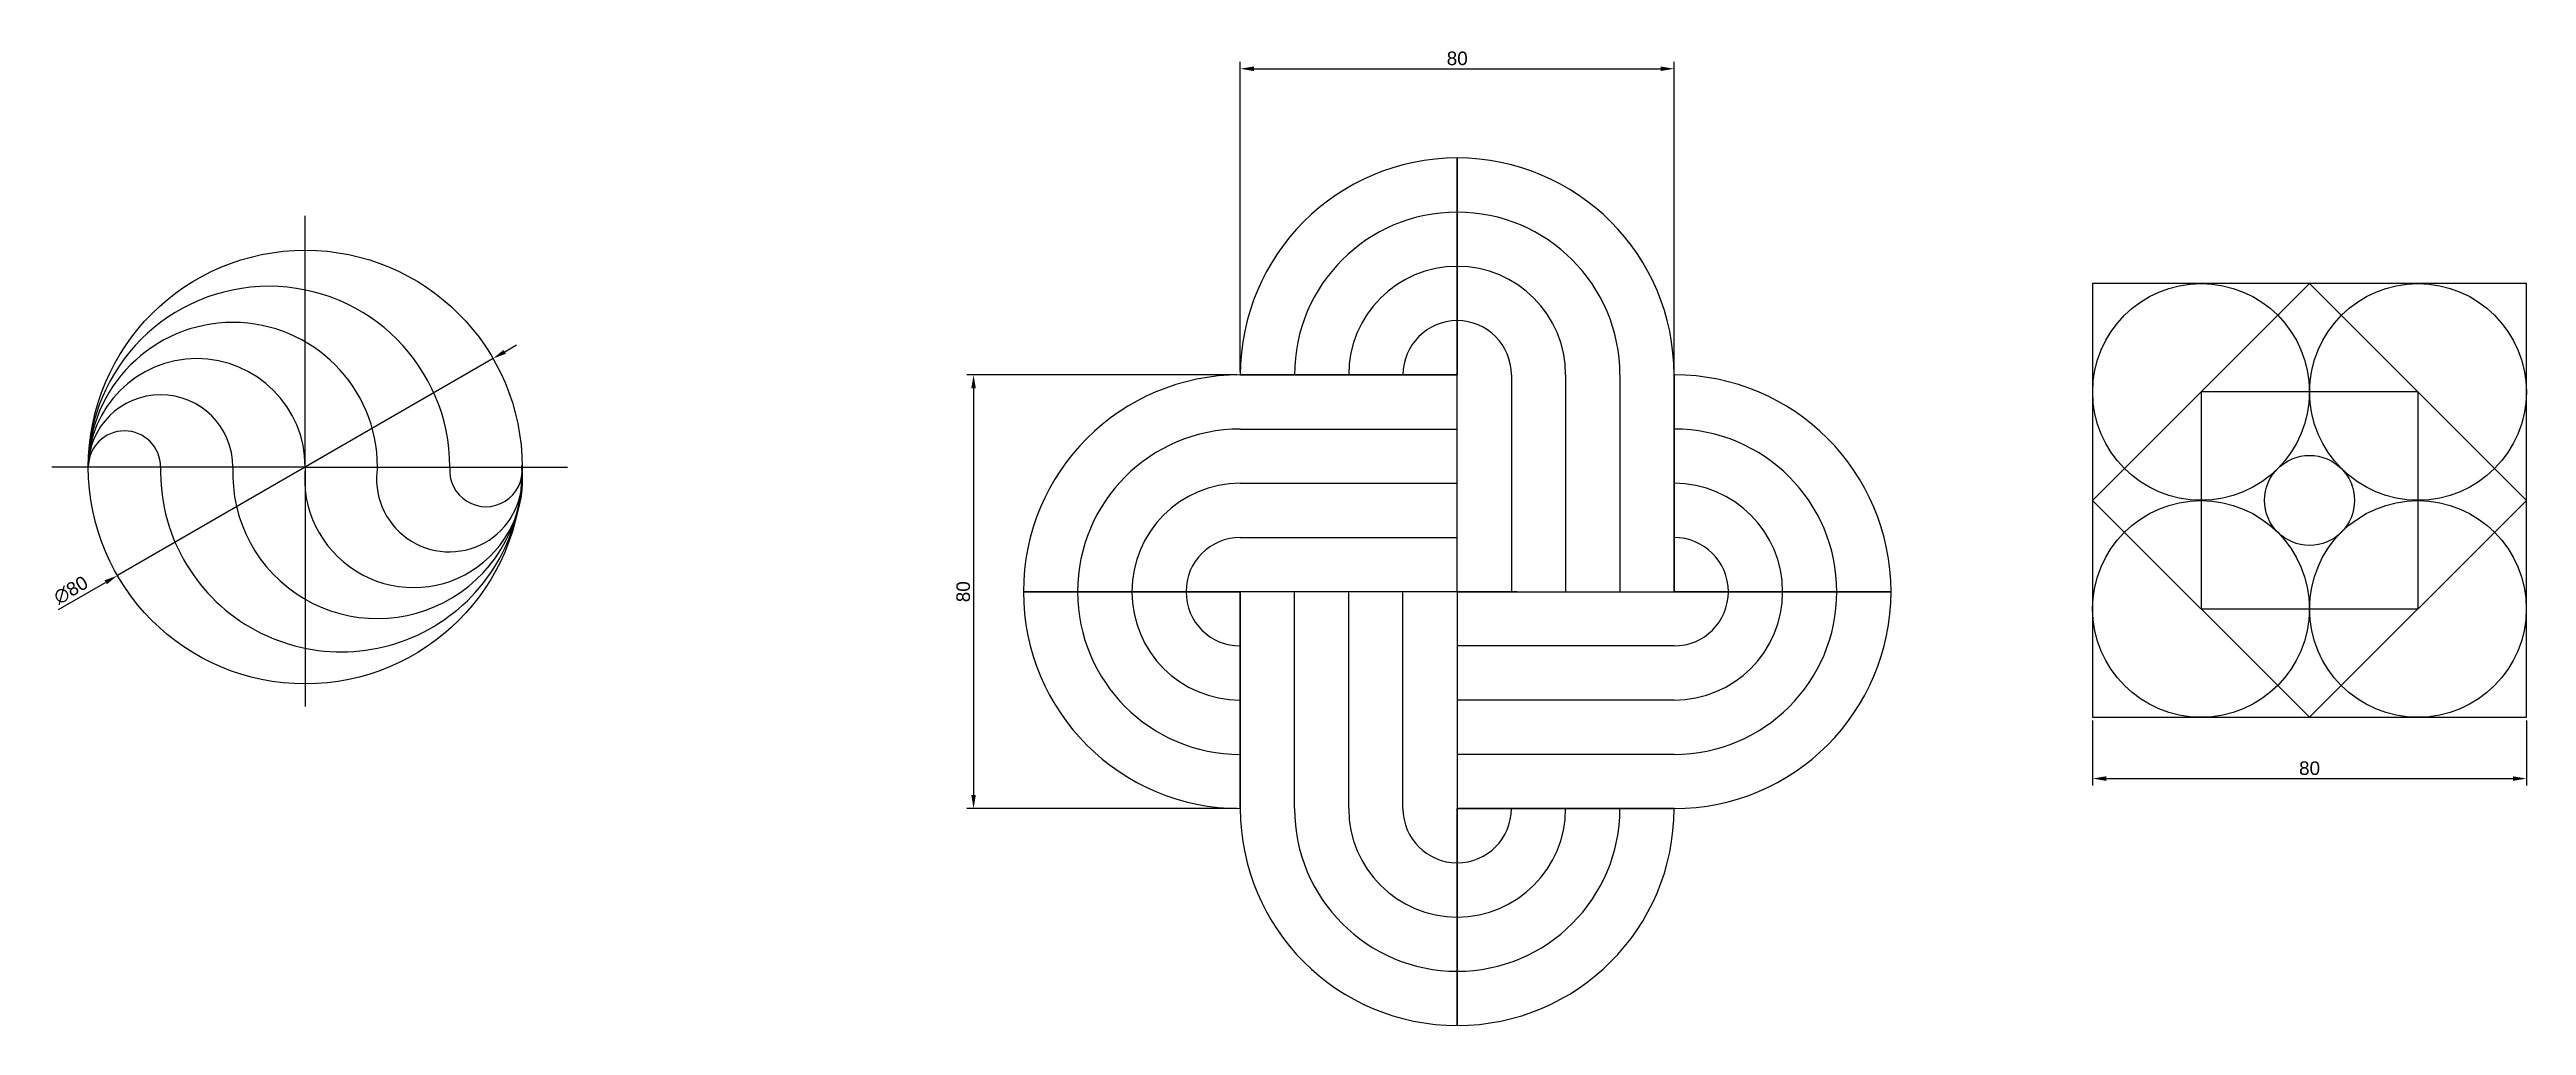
# Model space of a CAD drawing. Header units: millimetres. Extents: x 213 to 1903, y 1467 to 2006.
# Drawn here: x 212.7 to 669.5, y 1466.6 to 1646.6 of the extents above; entities that cross this region are included whole.
import ezdxf

# ---------------------------------------------------------------- set-up
doc = ezdxf.new("R2010")
doc.units = ezdxf.units.MM
doc.styles.get("Standard").update_dxf_attribs({"font": 'arial.ttf'})
doc.dimstyles.new('ISO-25', dxfattribs={"dimtxt": 2.5, "dimasz": 2.5, "dimexe": 1.25, "dimexo": 0.625, "dimtad": 1, "dimtxsty": 'Standard', "dimcen": 2.5, "dimadec": 0, "dimazin": 0, "dimtfac": 1, "dimtmove": 0, "dimatfit": 3, "dimfxl": 1, "dimarcsym": 0})

msp = doc.modelspace()

# ---------------------------------------------------------------- blocks, each defined once
blk = doc.blocks.new('*D32')
at = {"color": 0, "lineweight": -2, "transparency": 16777216}
for p, q in [((294.52, 1589.6), (225.26, 1549.57)), ((296.69, 1590.85), (298.85, 1592.1)), ((214.4, 1543.29), (223.09, 1548.32))]:
    blk.add_line(p, q, dxfattribs=at)
at = {"color": 0, "transparency": 16777216}
for points in [[(296.48, 1591.21), (296.89, 1590.49), (294.52, 1589.6)], [(222.88, 1548.68), (223.3, 1547.96), (225.26, 1549.57)]]:
    blk.add_solid(points, dxfattribs=at)
at = {"layer": 'Defpoints', "color": 0, "transparency": 16777216}
for p in [(294.52, 1589.6), (225.26, 1549.57)]:
    blk.add_point(p, dxfattribs=at)
at = {"color": 0, "transparency": 16777216, "insert": (216.68, 1546.89), "char_height": 2.5, "attachment_point": 5, "rotation": 30.0269}
blk.add_mtext('∅80', dxfattribs=at)
blk = doc.blocks.new('*U39')
for p, q in [((0, -40), (0, 40)), ((0, 40), (0, 0)), ((0, 0), (-40, 0)), ((0, 0), (-30, 0)), ((0, 0), (-20, 0)), ((-20, 0), (-20, 0)), ((0, 0), (-10, 0)), ((10, 0), (10, -40)), ((20, 0), (20, 0)), ((20, 0), (20, -40)), ((30, 0), (30, 0)), ((30, 0), (30, -40)), ((40, 0), (40, -40)), ((0, -20), (0, -10)), ((0, -40), (40, -40))]:
    blk.add_line(p, q)
for radius in [40, 30, 20, 10]:
    blk.add_arc((0, 0), radius, 0, 180)
blk = doc.blocks.new('*U40')
at = {"color": 0, "linetype": 'ByBlock', "lineweight": -2, "transparency": 16777216}
blk.add_blockref('*U39', (1386.49, 124.04), dxfattribs=at)
for p, rotation in [((1346.49, 84.04), 90), ((1426.49, 84.04), 270), ((1386.49, 44.04), 180)]:
    blk.add_blockref('*U39', p, dxfattribs=dict(at, rotation=rotation))
blk = doc.blocks.new('*D41')
at = {"color": 0, "lineweight": -2, "transparency": 16777216}
for p, q in [((431.7, 1586.59), (381.89, 1586.59)), ((383.14, 1584.09), (383.14, 1509.09)), ((431.7, 1506.59), (381.89, 1506.59))]:
    blk.add_line(p, q, dxfattribs=at)
at = {"color": 0, "transparency": 16777216}
for points in [[(382.72, 1584.09), (383.56, 1584.09), (383.14, 1586.59)], [(382.72, 1509.09), (383.56, 1509.09), (383.14, 1506.59)]]:
    blk.add_solid(points, dxfattribs=at)
at = {"layer": 'Defpoints', "color": 0, "transparency": 16777216}
for p in [(432.33, 1586.59), (383.14, 1506.59), (432.33, 1506.59)]:
    blk.add_point(p, dxfattribs=at)
at = {"color": 0, "transparency": 16777216, "insert": (381.24, 1546.59), "char_height": 2.5, "attachment_point": 5, "rotation": 90}
blk.add_mtext('80', dxfattribs=at)
blk = doc.blocks.new('*D42')
at = {"color": 0, "lineweight": -2, "transparency": 16777216}
for p, q in [((432.33, 1587.22), (432.33, 1644.3)), ((434.83, 1643.05), (509.83, 1643.05)), ((512.33, 1587.22), (512.33, 1644.3))]:
    blk.add_line(p, q, dxfattribs=at)
at = {"color": 0, "transparency": 16777216}
for points in [[(434.83, 1643.47), (434.83, 1642.63), (432.33, 1643.05)], [(509.83, 1643.47), (509.83, 1642.63), (512.33, 1643.05)]]:
    blk.add_solid(points, dxfattribs=at)
at = {"layer": 'Defpoints', "color": 0, "transparency": 16777216}
for p in [(512.33, 1643.05), (432.33, 1586.59), (512.33, 1586.59)]:
    blk.add_point(p, dxfattribs=at)
at = {"color": 0, "transparency": 16777216, "insert": (472.33, 1644.95), "char_height": 2.5, "attachment_point": 5}
blk.add_mtext('80', dxfattribs=at)
blk = doc.blocks.new('*D43')
at = {"color": 0, "lineweight": -2, "transparency": 16777216}
for p, q in [((589.51, 1522.81), (589.51, 1510.88)), ((669.51, 1522.81), (669.51, 1510.88)), ((592.01, 1512.13), (667.01, 1512.13))]:
    blk.add_line(p, q, dxfattribs=at)
at = {"color": 0, "transparency": 16777216}
for points in [[(592.01, 1512.55), (592.01, 1511.71), (589.51, 1512.13)], [(667.01, 1512.55), (667.01, 1511.71), (669.51, 1512.13)]]:
    blk.add_solid(points, dxfattribs=at)
at = {"layer": 'Defpoints', "color": 0, "transparency": 16777216}
for p in [(589.51, 1523.44), (669.51, 1523.44), (669.51, 1512.13)]:
    blk.add_point(p, dxfattribs=at)
at = {"color": 0, "transparency": 16777216, "insert": (629.51, 1514.03), "char_height": 2.5, "attachment_point": 5}
blk.add_mtext('80', dxfattribs=at)

# ---------------------------------------------------------------- dimensions: what is measured, and where the dimension line sits
at = {"color": 1}
for base, p1, p2, picture, middle in [((512.329, 1643.052), (432.329, 1586.592), (512.329, 1586.592), '*D42', (472.329, 1644.953)), ((669.51, 1512.131), (589.51, 1523.438), (669.51, 1523.438), '*D43', (629.51, 1514.033))]:
    dim = msp.add_linear_dim(base=base, p1=p1, p2=p2, dimstyle='ISO-25', dxfattribs=at)
    dim.commit()
    dim.dimension.update_dxf_attribs({"geometry": picture, "text_midpoint": middle})
dim = msp.add_diameter_dim_2p(p1=(294.521, 1589.601), p2=(225.258, 1549.569), dimstyle='ISO-25', dxfattribs=at)
dim.commit()
dim.dimension.update_dxf_attribs({"geometry": '*D32', "text_midpoint": (216.677, 1546.886)})
dim = msp.add_linear_dim(base=(383.141, 1506.592), p1=(432.329, 1586.592), p2=(432.329, 1506.592), angle=90, dimstyle='ISO-25', dxfattribs=at)
dim.commit()
dim.dimension.update_dxf_attribs({"geometry": '*D41', "text_midpoint": (381.24, 1546.592)})

# ---------------------------------------------------------------- linework, layer by layer
at = {"color": 1}
for q in [(259.89, 1615.93), (213.188, 1569.585), (259.89, 1525.431), (308.269, 1569.585)]:
    msp.add_line((259.89, 1569.585), q, dxfattribs=at)
for p, q in [((589.51, 1603.438), (589.51, 1523.438)), ((669.51, 1603.438), (589.51, 1603.438)), ((589.51, 1563.438), (629.51, 1603.438)), ((629.51, 1603.438), (669.51, 1563.438)), ((669.51, 1523.438), (669.51, 1603.438)), ((609.51, 1583.438), (609.51, 1543.438)), ((649.51, 1583.438), (609.51, 1583.438)), ((649.51, 1543.438), (649.51, 1583.438)), ((623.642, 1569.305), (623.643, 1569.304)), ((629.51, 1523.438), (589.51, 1563.438)), ((669.51, 1563.438), (629.51, 1523.438)), ((623.63, 1557.558), (623.643, 1557.571)), ((483.34, 1546.592), (461.318, 1546.592)), ((472.329, 1546.592), (472.329, 1546.592)), ((609.51, 1543.438), (649.51, 1543.438)), ((589.51, 1523.438), (669.51, 1523.438))]:
    msp.add_line(p, q)
for centre, radius in [((259.89, 1569.585), 40), ((609.51, 1583.438), 19.987), ((649.51, 1583.438), 19.987), ((629.51, 1563.438), 8.297), ((609.497, 1543.425), 19.987), ((649.497, 1543.425), 19.987)]:
    msp.add_circle(centre, radius)
for centre, radius, start, end in [((253.223, 1569.585), 33.333, 0, 180), ((246.556, 1569.585), 26.667, 0, 180), ((239.89, 1569.585), 20, 0, 180), ((233.223, 1569.585), 13.333, 0, 180), ((226.556, 1569.585), 6.667, 0, 180), ((266.545, 1568.83), 33.331, 178.70248, 1.75343), ((273.215, 1568.33), 26.688, 177.30484, 3.26511), ((279.89, 1567.479), 20.111, 173.98975, 6.01025), ((286.461, 1567.371), 13.422, 170.50577, 3.18033), ((293.223, 1568.973), 6.695, 174.75138, 5.24862)]:
    msp.add_arc(centre, radius, start, end)

# ---------------------------------------------------------------- block references
msp.add_blockref('*U40', (-914.162, 1462.552))

msp.set_redraw_order([(e.dxf.handle, doc.entitydb.next_handle()) for e in msp.query("TEXT MTEXT ATTDEF DIMENSION ARC_DIMENSION")])  # texts and dimensions are drawn at this point

doc.saveas('drawing.dxf')
